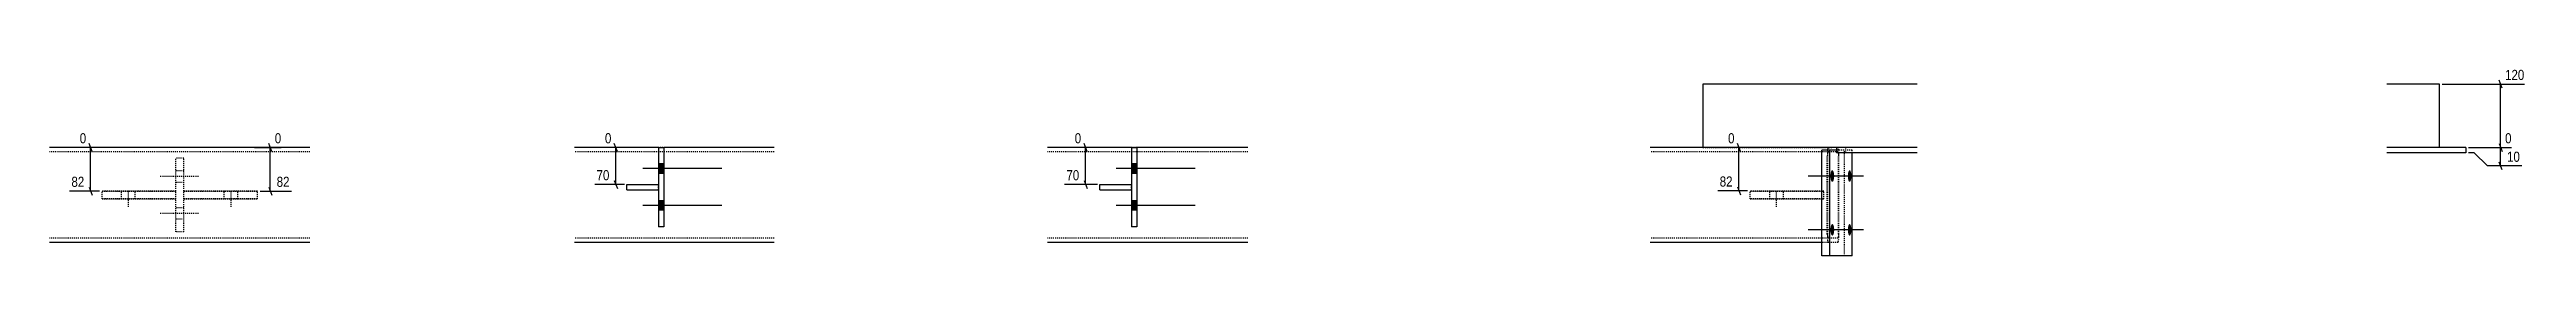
# Model space of a CAD drawing. Header units: millimetres. Extents: x 26 to 52624, y 8 to 1063.
# Drawn here: x 30821 to 35529, y 12 to 369 of the extents above; entities that cross this region are included whole.
import ezdxf

# ---------------------------------------------------------------- set-up
doc = ezdxf.new("R2010")
doc.units = ezdxf.units.MM
doc.linetypes.add('DXK_LINE_DOT2', pattern=[3.9198, 1.9599, -1.9599])
doc.layers.add('MÅLSÆTNING', color=7, linetype='Continuous')
doc.layers.add('STÅL', color=7, linetype='Continuous')
doc.styles.add('Arial Narrow', font='ARIALN.TTF', dxfattribs={"height": 0.2})

msp = doc.modelspace()

# ---------------------------------------------------------------- hatches: boundary and pattern name
at = {"layer": 'STÅL', "linetype": 'Continuous'}
for points in [[(31988.5, 168), (31988.5, 186), (31978.5, 186), (31978.5, 168)], [(32887.5, 168), (32887.5, 186), (32877.5, 186), (32877.5, 168)], [(34205.8, 163), (34205.8, 165.3), (34206.1, 167.5), (34206.5, 169.5), (34207, 171.2), (34207.6, 172.5), (34208.3, 173.5), (34209, 173.9), (34209.8, 173.9), (34210.5, 173.5), (34211.2, 172.5), (34211.8, 171.2), (34212.3, 169.5), (34212.7, 167.5), (34212.9, 165.3), (34213, 163), (34212.9, 160.7), (34212.7, 158.5), (34212.3, 156.5), (34211.8, 154.8), (34211.2, 153.5), (34210.5, 152.5), (34209.8, 152.1), (34209, 152.1), (34208.3, 152.5), (34207.6, 153.5), (34207, 154.8), (34206.5, 156.5), (34206.1, 158.5), (34205.8, 160.7)], [(34238.9, 163), (34239, 165.3), (34239.2, 167.5), (34239.6, 169.5), (34240, 171.2), (34240.6, 172.5), (34241.2, 173.5), (34241.9, 173.9), (34242.6, 173.9), (34243.3, 173.5), (34243.9, 172.5), (34244.5, 171.2), (34245, 169.5), (34245.3, 167.5), (34245.5, 165.3), (34245.6, 163), (34245.5, 160.7), (34245.3, 158.5), (34245, 156.5), (34244.5, 154.8), (34243.9, 153.5), (34243.3, 152.5), (34242.6, 152.1), (34241.9, 152.1), (34241.2, 152.5), (34240.6, 153.5), (34240, 154.8), (34239.6, 156.5), (34239.2, 158.5), (34239, 160.7)], [(31988.5, 98), (31988.5, 116), (31978.5, 116), (31978.5, 98)], [(32887.5, 98), (32887.5, 116), (32877.5, 116), (32877.5, 98)], [(34205.8, 61), (34205.8, 63.3), (34206.1, 65.5), (34206.5, 67.5), (34207, 69.2), (34207.6, 70.5), (34208.3, 71.5), (34209, 71.9), (34209.8, 71.9), (34210.5, 71.5), (34211.2, 70.5), (34211.8, 69.2), (34212.3, 67.5), (34212.7, 65.5), (34212.9, 63.3), (34213, 61), (34212.9, 58.7), (34212.7, 56.5), (34212.3, 54.5), (34211.8, 52.8), (34211.2, 51.5), (34210.5, 50.5), (34209.8, 50.1), (34209, 50.1), (34208.3, 50.5), (34207.6, 51.5), (34207, 52.8), (34206.5, 54.5), (34206.1, 56.5), (34205.8, 58.7)], [(34238.9, 61), (34239, 63.3), (34239.2, 65.5), (34239.6, 67.5), (34240, 69.2), (34240.6, 70.5), (34241.2, 71.5), (34241.9, 71.9), (34242.6, 71.9), (34243.3, 71.5), (34243.9, 70.5), (34244.5, 69.2), (34245, 67.5), (34245.3, 65.5), (34245.5, 63.3), (34245.6, 61), (34245.5, 58.7), (34245.3, 56.5), (34245, 54.5), (34244.5, 52.8), (34243.9, 51.5), (34243.3, 50.5), (34242.6, 50.1), (34241.9, 50.1), (34241.2, 50.5), (34240.6, 51.5), (34240, 52.8), (34239.6, 54.5), (34239.2, 56.5), (34239, 58.7)]]:
    msp.add_hatch(color=96, dxfattribs=at).paths.add_polyline_path(points)

# ---------------------------------------------------------------- linework, layer by layer
at = {"layer": 'MÅLSÆTNING', "color": 7, "linetype": 'Continuous'}
for p, q in [((35368.5, 337), (35524.7, 337)), ((35482.6, 329.5), (35476.6, 344.5)), ((30925.6, 217), (30878.4, 217)), ((30902.1, 209.5), (30896.1, 224.5)), ((30899.1, 134.5), (30899.1, 217)), ((31210.5, 217), (31261.3, 217)), ((31243.6, 209.5), (31237.6, 224.5)), ((31240.6, 134.5), (31240.6, 217)), ((31922, 217), (31876.6, 217)), ((31900.2, 209.5), (31894.2, 224.5)), ((31897.2, 147), (31897.2, 217)), ((32822.1, 217), (32769.5, 217)), ((32793.2, 209.5), (32787.2, 224.5)), ((32790.2, 147), (32790.2, 217)), ((34048.1, 217), (34011.2, 217)), ((34034.9, 209.5), (34028.9, 224.5)), ((34031.9, 135), (34031.9, 217)), ((35418.5, 217), (35500.3, 217)), ((35429.6, 207), (35418.5, 207)), ((35454.6, 182), (35429.6, 207)), ((35476.6, 224.5), (35482.6, 209.5)), ((35482.6, 174.5), (35476.6, 189.5)), ((35479.6, 182), (35479.6, 217)), ((30896.1, 142), (30902.1, 127)), ((31237.6, 142), (31243.6, 127)), ((31913.5, 147), (31857.1, 147)), ((31894.2, 154.5), (31900.2, 139.5)), ((32812.5, 147), (32750.1, 147)), ((32787.2, 154.5), (32793.2, 139.5)), ((34028.9, 142.5), (34034.9, 127.5)), ((35519.8, 182), (35454.6, 182)), ((30916, 134.5), (30858.9, 134.5)), ((31221, 134.5), (31280.7, 134.5)), ((34048.1, 135), (33991.7, 135))]:
    msp.add_line(p, q, dxfattribs=at)
at = {"layer": 'STÅL', "color": 2, "linetype": 'Continuous'}
for p, q in [((34370.4, 337), (33963.5, 337)), ((33963.5, 337), (33963.5, 217)), ((35363.5, 337), (35263.5, 337)), ((35363.5, 217), (35363.5, 337)), ((31316, 217), (30821, 217)), ((31978.5, 217), (31818.5, 217)), ((31978.5, 217), (31978.5, 67)), ((31978.5, 217), (31988.5, 217)), ((31988.5, 217), (31988.5, 67)), ((32198.5, 217), (31988.5, 217)), ((32877.5, 217), (32717.5, 217)), ((32877.5, 217), (32877.5, 67)), ((32877.5, 217), (32887.5, 217)), ((32887.5, 217), (32887.5, 67)), ((33098.5, 217), (32887.5, 217)), ((34210.3, 217), (33863.5, 217)), ((34189.6, 12), (34189.6, 212)), ((34217.5, 212), (34189.6, 212)), ((34200.5, 212.3), (34200.4, 212)), ((34201.1, 215.8), (34200.5, 212.3)), ((34201.9, 217), (34201.1, 215.8)), ((34204.5, 12), (34204.5, 212)), ((34217.5, 217), (34210.3, 217)), ((34370.4, 217), (34217.5, 217)), ((34217.5, 217), (34217.5, 207)), ((34370.4, 207), (34217.5, 207)), ((34247.2, 12), (34247.2, 207)), ((35413.5, 217), (35263.5, 217)), ((35413.5, 207), (35263.5, 207)), ((35413.5, 217), (35413.5, 207)), ((31918.5, 137), (31918.5, 147)), ((31918.5, 147), (31978.5, 147)), ((32817.5, 137), (32817.5, 147)), ((32817.5, 147), (32877.5, 147)), ((31918.5, 137), (31978.5, 137)), ((32817.5, 137), (32877.5, 137)), ((31988.5, 67), (31978.5, 67)), ((32887.5, 67), (32877.5, 67)), ((31316, 37), (30821, 37)), ((32198.5, 37), (31818.5, 37)), ((33098.5, 37), (32717.5, 37)), ((34189.6, 37), (33863.5, 37)), ((34247.2, 12), (34189.6, 12))]:
    msp.add_line(p, q, dxfattribs=at)
at = {"layer": 'STÅL', "color": 7, "linetype": 'DXK_LINE_DOT2'}
for p, q in [((31316, 209), (30821, 209)), ((31076, 197), (31061, 197)), ((31061, 134.5), (31061, 197)), ((31076, 134.5), (31076, 197)), ((32198.5, 209), (31818.5, 209)), ((32198.5, 217), (31978.5, 217)), ((33098.5, 217), (32717.5, 217)), ((33098.5, 209), (32717.5, 209)), ((33963.5, 217), (33863.5, 217)), ((34220, 209), (33863.5, 209)), ((33963.5, 217), (34210.3, 217)), ((34200, 207.1), (34199.9, 201)), ((34199.9, 53), (34199.9, 201)), ((34200.4, 212), (34200, 207.1)), ((34200.9, 204.1), (34201.2, 206.7)), ((34200.9, 201), (34200.9, 204.1)), ((34200.9, 53), (34200.9, 201)), ((34201.2, 206.7), (34201.5, 208.4)), ((34201.5, 208.4), (34201.9, 209)), ((34217.5, 217), (34210.3, 217)), ((34370.4, 217), (34217.5, 217)), ((34247.2, 212), (34217.5, 212)), ((34220.8, 215.8), (34220, 217)), ((34220, 209), (34220.4, 208.4)), ((34220.4, 208.4), (34220.7, 206.7)), ((34220.7, 206.7), (34220.9, 204.1)), ((34221.4, 212.3), (34220.8, 215.8)), ((34220.9, 204.1), (34221, 201)), ((34221, 53), (34221, 201)), ((34221.8, 207.1), (34221.4, 212.3)), ((34222, 201), (34221.8, 207.1)), ((34222, 53), (34222, 201)), ((34232.3, 12), (34232.3, 212)), ((34234.6, 217), (34234.6, 207)), ((34247.2, 207), (34247.2, 212)), ((35363.5, 217), (35263.5, 217)), ((31978.5, 137), (31978.5, 147)), ((32877.5, 137), (32877.5, 147)), ((30921, 119.5), (30921, 134.5)), ((31061, 134.5), (30921, 134.5)), ((30921, 134.5), (31061, 134.5)), ((30921, 119.5), (30921, 119.5)), ((30921, 119.5), (31061, 119.5)), ((31061, 119.5), (30921, 119.5)), ((31061, 119.5), (31061, 134.5)), ((31061, 119.5), (31061, 119.5)), ((31061, 57), (31061, 119.5)), ((31076, 119.5), (31076, 134.5)), ((31216, 134.5), (31076, 134.5)), ((31076, 134.5), (31216, 134.5)), ((31076, 119.5), (31076, 119.5)), ((31076, 119.5), (31216, 119.5)), ((31216, 119.5), (31076, 119.5)), ((31076, 57), (31076, 119.5)), ((31216, 119.5), (31216, 134.5)), ((31216, 119.5), (31216, 119.5)), ((34053.5, 119.5), (34053.5, 134.5)), ((34193.5, 134.5), (34053.5, 134.5)), ((34053.5, 134.5), (34193.5, 134.5)), ((34053.5, 119.5), (34053.5, 119.5)), ((34053.5, 119.5), (34193.5, 119.5)), ((34193.5, 119.5), (34053.5, 119.5)), ((34193.5, 119.5), (34193.5, 134.5)), ((34193.5, 119.5), (34193.5, 119.5)), ((31076, 57), (31061, 57)), ((34199.9, 53), (34200, 46.9)), ((34200.9, 49.9), (34200.9, 53)), ((34201.2, 47.3), (34200.9, 49.9)), ((34201.5, 45.6), (34201.2, 47.3)), ((34220.7, 47.3), (34220.4, 45.6)), ((34220.9, 49.9), (34220.7, 47.3)), ((34221, 53), (34220.9, 49.9)), ((34221.8, 46.9), (34222, 53)), ((31316, 45), (30821, 45)), ((32198.5, 45), (31818.5, 45)), ((33098.5, 45), (32717.5, 45)), ((34220, 45), (33863.5, 45)), ((34220, 37), (34189.6, 37)), ((34200, 46.9), (34200.5, 41.7)), ((34200.5, 41.7), (34201.1, 38.2)), ((34201.1, 38.2), (34201.9, 37)), ((34201.9, 45), (34201.5, 45.6)), ((34220.4, 45.6), (34220, 45)), ((34220, 37), (34220.8, 38.2)), ((34220.8, 38.2), (34221.4, 41.7)), ((34221.4, 41.7), (34221.8, 46.9))]:
    msp.add_line(p, q, dxfattribs=at)
at = {"layer": 'STÅL', "color": 96, "linetype": 'DXK_LINE_DOT2'}
for p, q in [((31104, 162), (31031, 162)), ((31076, 173), (31061, 173)), ((31076, 151), (31061, 151)), ((30958, 119.5), (30958, 134.5)), ((30971, 104.5), (30971, 134.5)), ((30984, 119.5), (30984, 134.5)), ((31076, 103), (31061, 103)), ((31153, 119.5), (31153, 134.5)), ((31166, 104.5), (31166, 134.5)), ((31179, 119.5), (31179, 134.5)), ((34090.5, 119.5), (34090.5, 134.5)), ((34103.5, 104.5), (34103.5, 134.5)), ((34116.5, 119.5), (34116.5, 134.5)), ((31104, 92), (31031, 92)), ((31076, 81), (31061, 81))]:
    msp.add_line(p, q, dxfattribs=at)
at = {"layer": 'STÅL', "color": 96, "linetype": 'Continuous'}
for p, q in [((32098.5, 177), (31948.5, 177)), ((31988.5, 186), (31978.5, 186)), ((31988.5, 168), (31978.5, 168)), ((32998.5, 177), (32848.5, 177)), ((32887.5, 186), (32877.5, 186)), ((32887.5, 168), (32877.5, 168)), ((34235.7, 163), (34163.2, 163)), ((34268.6, 163), (34196.1, 163)), ((32098.5, 107), (31948.5, 107)), ((31988.5, 116), (31978.5, 116)), ((31988.5, 98), (31978.5, 98)), ((32998.5, 107), (32848.5, 107)), ((32887.5, 116), (32877.5, 116)), ((32887.5, 98), (32877.5, 98)), ((34235.7, 61), (34163.2, 61)), ((34268.6, 61), (34196.1, 61))]:
    msp.add_line(p, q, dxfattribs=at)

# ---------------------------------------------------------------- next in the draw order: wipeouts: each hides what was drawn before it
at = {"color": 0, "linetype": 'Continuous'}
for points in [[(30894.6, 221), (30894.6, 249), (30874.4, 249), (30874.4, 221)], [(31265.3, 221), (31265.3, 249), (31245.1, 249), (31245.1, 221)], [(31892.7, 221), (31892.7, 249), (31872.6, 249), (31872.6, 221)], [(32785.7, 221), (32785.7, 249), (32765.5, 249), (32765.5, 221)], [(34027.4, 221), (34027.4, 249), (34007.2, 249), (34007.2, 221)], [(35504.3, 221), (35504.3, 249), (35484.1, 249), (35484.1, 221)], [(30890.9, 138.5), (30890.9, 166.5), (30858.6, 166.5), (30858.6, 138.5)], [(31281.1, 138.5), (31281.1, 166.5), (31248.7, 166.5), (31248.7, 138.5)], [(31889.1, 151), (31889.1, 179), (31856.7, 179), (31856.7, 151)], [(32782.1, 151), (32782.1, 179), (32749.7, 179), (32749.7, 151)], [(34023.8, 139), (34023.8, 167), (33991.4, 167), (33991.4, 139)]]:
    msp.add_wipeout(points, dxfattribs=at).dxf.layer = 'MÅLSÆTNING'

# ---------------------------------------------------------------- next in the draw order: texts
at = {"layer": 'MÅLSÆTNING', "color": 3, "linetype": 'Continuous', "style": 'Arial Narrow'}
for s, height, p in [('0', 19.1, (30878.4, 225)), ('0', 19.1, (31249.1, 225)), ('0', 19.1, (31876.6, 225)), ('0', 19.1, (32769.5, 225)), ('0', 19.1, (34011.2, 225)), ('82', 19.09, (30862.6, 142.5)), ('82', 19.09, (31252.7, 142.5)), ('70', 19.09, (31860.7, 155)), ('70', 19.09, (32753.7, 155)), ('82', 19.09, (33995.4, 143))]:
    msp.add_text(s, height=height, dxfattribs=at).set_placement(p)

# ---------------------------------------------------------------- next in the draw order: wipeouts: each hides what was drawn before it
at = {"color": 0, "linetype": 'Continuous'}
msp.add_wipeout([(35520.2, 186), (35520.2, 214), (35487.8, 214), (35487.8, 186)], dxfattribs=at).dxf.layer = 'MÅLSÆTNING'

# ---------------------------------------------------------------- next in the draw order: linework, layer by layer
at = {"layer": 'MÅLSÆTNING', "color": 7, "linetype": 'Continuous'}
for p, q in [((35479.6, 217), (35479.6, 337)), ((35418.5, 217), (35500.3, 217)), ((35476.6, 224.5), (35482.6, 209.5))]:
    msp.add_line(p, q, dxfattribs=at)

# ---------------------------------------------------------------- next in the draw order: texts
at = {"layer": 'MÅLSÆTNING', "color": 3, "linetype": 'Continuous', "style": 'Arial Narrow'}
for s, height, p in [('0', 19.1, (35488.1, 225)), ('10', 19.09, (35491.8, 190))]:
    msp.add_text(s, height=height, dxfattribs=at).set_placement(p)

# ---------------------------------------------------------------- next in the draw order: wipeouts: each hides what was drawn before it
at = {"color": 0, "linetype": 'Continuous'}
msp.add_wipeout([(35528.7, 341), (35528.7, 369), (35484.1, 369), (35484.1, 341)], dxfattribs=at).dxf.layer = 'MÅLSÆTNING'

# ---------------------------------------------------------------- next in the draw order: texts
at = {"layer": 'MÅLSÆTNING', "color": 3, "linetype": 'Continuous', "style": 'Arial Narrow'}
msp.add_text('120', height=19.09, dxfattribs=at).set_placement((35488.1, 345))

doc.saveas('drawing.dxf')
